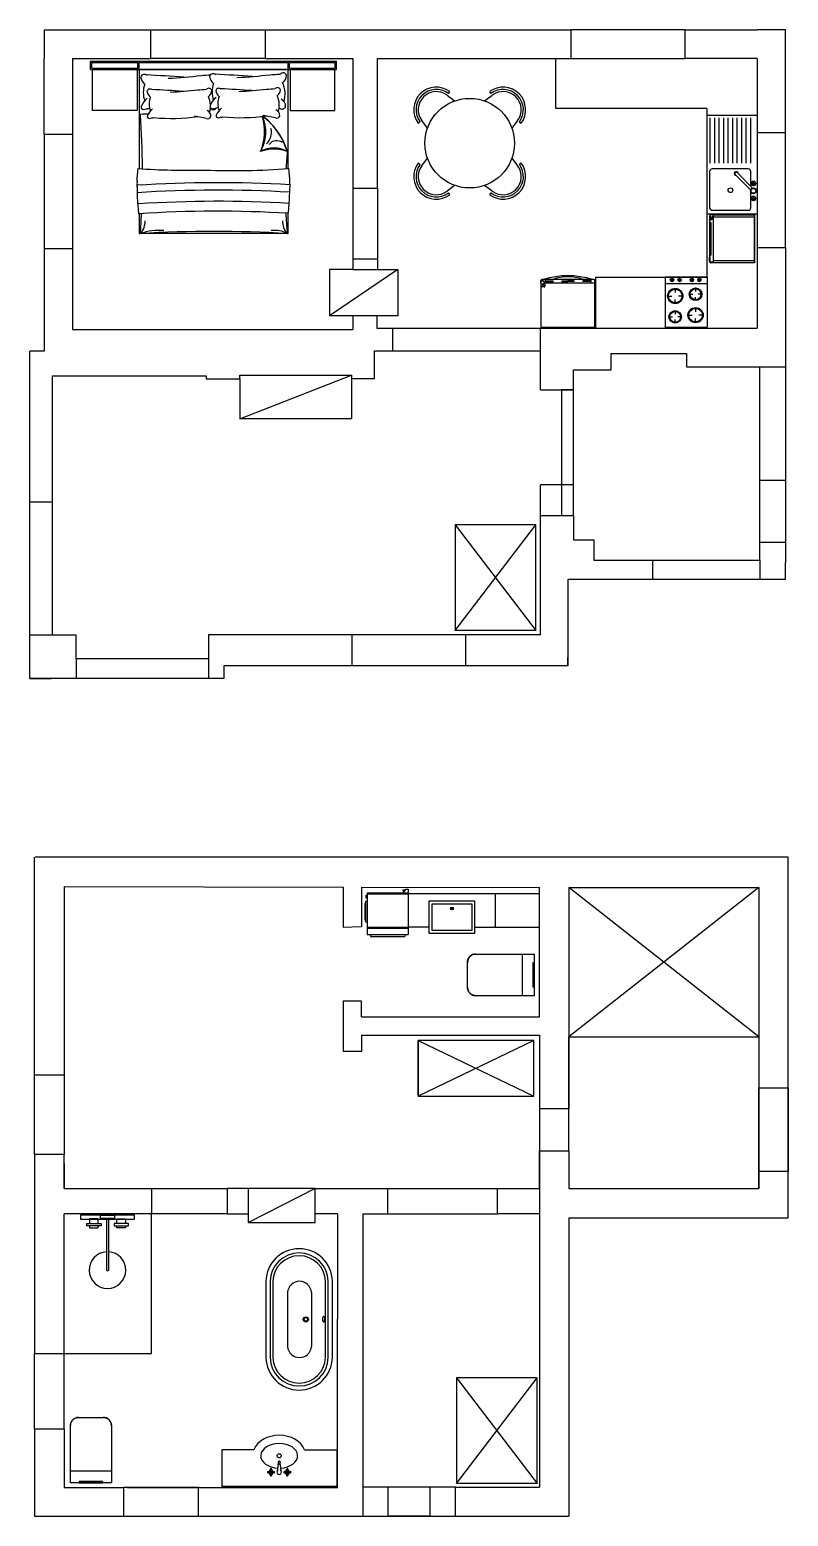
# Model space of a CAD drawing. Header units: metres. Extents: x 34231.5 to 34240.6, y 17676.9 to 17694.6.
import ezdxf

# ---------------------------------------------------------------- set-up
doc = ezdxf.new("R2010")
doc.units = ezdxf.units.M
for name, pattern in [('ACAD_ISO02W100', [15, 12, -3]), ('ACAD_ISO07W100', [3, 0, -3]), ('HIDDEN', [9.525, 6.35, -3.175])]:
    doc.linetypes.add(name, pattern=pattern)
for name, color, linetype in [('floor portals', 74, 'ACAD_ISO02W100'), ('freecads.com', 40, 'Continuous'), ('furniture', 40, 'Continuous'), ('new basement', 200, 'Continuous')]:
    doc.layers.add(name, color=color, linetype=linetype)

# ---------------------------------------------------------------- blocks, each defined once
blk = doc.blocks.new('Fridge 002')
at = {"layer": 'freecads.com'}
for p, q in [((26386, 10836), (25786, 10836)), ((25786, 10836), (25786, 10317)), ((26386, 10317), (26386, 10836)), ((26350, 10344), (25786, 10344)), ((25786, 10344), (25786, 10317)), ((25797, 10306), (26375, 10306)), ((25797, 10306), (26375, 10306)), ((26341, 10361), (26341, 10381)), ((26366, 10314), (26342, 10357)), ((26349, 10389), (26374, 10389)), ((26374, 10310), (26373, 10310)), ((26382, 10381), (26382, 10318)), ((26386, 10344), (26382, 10344)), ((26386, 10346), (26386, 10319)), ((26386, 10317), (26386, 10344))]:
    blk.add_line(p, q, dxfattribs=at)
at = {"layer": 'freecads.com', "linetype": 'HIDDEN'}
for p, q in [((25828, 10344), (25828, 10329)), ((25828, 10329), (26086, 10329)), ((25832, 10306), (25832, 10319)), ((25832, 10319), (26086, 10319)), ((26344, 10329), (26086, 10329)), ((26340, 10319), (26086, 10319)), ((26340, 10306), (26340, 10319)), ((26344, 10344), (26344, 10329))]:
    blk.add_line(p, q, dxfattribs=at)
at = {"layer": 'freecads.com'}
for centre, radius in [((26349, 10381), 6.63), ((26362, 10357), 6.63), ((26374, 10318), 6.98), ((26374, 10381), 6.63)]:
    blk.add_circle(centre, radius, dxfattribs=at)
for centre, radius, start, end in [((25797, 10317), 11, 180, 270), ((25797, 10317), 11, 180, 270), ((26086, 11175), 911, 252.5546, 287.4454), ((26086, 10772), 496, 250.077, 289.923), ((26349, 10381), 7.88, 90, 180), ((26349, 10361), 7.88, 180, 208.7406), ((26373, 10318), 7.88, 208.7406, 270), ((26374, 10381), 7.88, 360, 90), ((26374, 10318), 7.88, 270, 360), ((26375, 10317), 11, 270, 360), ((26375, 10317), 11, 270, 360)]:
    blk.add_arc(centre, radius, start, end, dxfattribs=at)
blk = doc.blocks.new('Hob 008')
at = {"layer": 'freecads.com'}
for p, q in [((-136, 3628), (-136, 4228)), ((-136, 3628), (-136, 4228)), ((364, 4228), (-136, 4228)), ((1, 4165), (1, 4125)), ((180, 4104), (212, 4104)), ((245, 4169), (245, 4137)), ((310, 4104), (277, 4104)), ((364, 3628), (364, 4228)), ((-81, 4084), (-40, 4084)), ((1, 4003), (1, 4043)), ((82, 4084), (41, 4084)), ((245, 4039), (245, 4072)), ((245, 3935), (245, 3894)), ((-64, 3833), (-32, 3833)), ((1, 3898), (1, 3866)), ((1, 3768), (1, 3801)), ((66, 3833), (33, 3833)), ((163, 3854), (204, 3854)), ((245, 3772), (245, 3813)), ((326, 3854), (285, 3854)), ((-136, 3708), (364, 3708)), ((364, 3628), (-136, 3628)), ((364, 3628), (-136, 3628)), ((-124, 3628), (364, 3628)), ((-59, 3654), (-38, 3675)), ((-53, 3648), (-59, 3654)), ((-32, 3669), (-53, 3648)), ((-38, 3675), (-32, 3669)), ((32, 3671), (38, 3677)), ((53, 3650), (32, 3671)), ((38, 3677), (59, 3655)), ((59, 3655), (53, 3650)), ((180, 3671), (185, 3677)), ((201, 3650), (180, 3671)), ((185, 3677), (206, 3655)), ((206, 3655), (201, 3650)), ((271, 3655), (292, 3676)), ((277, 3649), (271, 3655)), ((298, 3670), (277, 3649)), ((292, 3676), (298, 3670))]:
    blk.add_line(p, q, dxfattribs=at)
for centre, radius in [((1, 4084), 91.3), ((1, 4084), 81.3), ((245, 4104), 75), ((245, 4104), 65), ((245, 3854), 91.3), ((245, 3854), 81.3), ((1, 3833), 75), ((1, 3833), 65), ((-45, 3662), 20.6), ((46, 3662), 20.6), ((193, 3662), 20.6), ((284, 3662), 20.6)]:
    blk.add_circle(centre, radius, dxfattribs=at)
blk = doc.blocks.new('Kitchen Sink 018')
at = {"layer": 'freecads.com'}
for p, q in [((106926, 67750), (107916, 67750)), ((106926, 67250), (106926, 67750)), ((107405, 67687), (106953, 67687)), ((107405, 67642), (106953, 67642)), ((107463, 67662), (107463, 67301)), ((107636, 67688), (107488, 67688)), ((107654, 67705), (107502, 67553)), ((107673, 67686), (107522, 67535)), ((107627, 67714), (107588, 67714)), ((107608, 67695), (107608, 67733)), ((107850, 67688), (107695, 67688)), ((107777, 67714), (107738, 67714)), ((107757, 67695), (107757, 67733)), ((107875, 67301), (107875, 67662)), ((107916, 67750), (107916, 67250)), ((107405, 67597), (106953, 67597)), ((107405, 67552), (106953, 67552)), ((107405, 67507), (106953, 67507)), ((107405, 67462), (106953, 67462)), ((107405, 67417), (106953, 67417)), ((107405, 67372), (106953, 67372)), ((107405, 67327), (106953, 67327)), ((107916, 67250), (106926, 67250)), ((107405, 67282), (106953, 67282)), ((107488, 67276), (107850, 67276))]:
    blk.add_line(p, q, dxfattribs=at)
for centre, radius in [((107608, 67714), 23.5), ((107608, 67714), 19.2), ((107682, 67714), 29.3), ((107682, 67714), 23.9), ((107757, 67714), 23.5), ((107757, 67714), 19.2), ((107676, 67484), 23.5)]:
    blk.add_circle(centre, radius, dxfattribs=at)
for centre, radius, start, end in [((107488, 67662), 25.2, 90, 180), ((107850, 67662), 25.2, 360, 90), ((107509, 67541), 19.6, 89.3249, 2.0537), ((107509, 67541), 14.2, 119.7441, 334.7167), ((107488, 67301), 25.2, 180, 270), ((107850, 67301), 25.2, 270, 360)]:
    blk.add_arc(centre, radius, start, end, dxfattribs=at)
blk = doc.blocks.new('Dish Washer 001')
at = {"layer": 'freecads.com'}
for p, q in [((26588, 10920), (27338, 10920)), ((27338, 10920), (26588, 10920)), ((26588, 10280, 2040), (26588, 10920, 2040)), ((26618, 10280, 2040), (26618, 10920, 2040)), ((26618, 10920, 1750), (27308, 10920, 1750)), ((26618, 10280, 1750), (26618, 10920, 1750)), ((27308, 10920, 2040), (27308, 10280, 2040)), ((27308, 10920, 2040), (27338, 10920, 2040)), ((27308, 10920, 1750), (27308, 10280, 1750)), ((27338, 10920, 2040), (27338, 10280, 2040)), ((26588, 10280, 2040), (26588, 10240, 2040)), ((26588, 10240, 2040), (26588, 10240, 1740)), ((26608, 10267, 1730), (26608, 10280, 1730)), ((26658, 10252, 1730), (26608, 10267, 1730)), ((26608, 10234, 1730), (26658, 10244, 1730)), ((26608, 10230, 1730), (26608, 10234, 1730)), ((26608, 10230, 1730), (26608, 10230, 160)), ((26658, 10244, 1730), (26658, 10252, 1730)), ((26705, 10239, 1836), (26705, 10220, 1836)), ((26705, 10239, 1836), (26705, 10220, 1836)), ((26706, 10236, 1859), (26706, 10220, 1859)), ((26706, 10236, 1859), (26706, 10220, 1859)), ((26711, 10237, 1852), (26711, 10236, 1852)), ((26711, 10237, 1852), (26711, 10236, 1852)), ((26731, 10240, 1830), (26731, 10238, 1830)), ((26865, 10231, 1909), (26886, 10231, 1909)), ((27189, 10240, 1830), (27189, 10238, 1830)), ((27210, 10237, 1852), (27210, 10236, 1852)), ((27210, 10237, 1852), (27210, 10236, 1852)), ((27217, 10236, 1859), (27217, 10220, 1859)), ((27217, 10236, 1859), (27217, 10220, 1859)), ((27218, 10239, 1837), (27218, 10220, 1837)), ((27218, 10239, 1837), (27218, 10220, 1837)), ((27328, 10280, 1730), (27328, 10230, 1730)), ((27328, 10230, 160), (27328, 10230, 1730)), ((27338, 10280, 2040), (27338, 10240, 2040)), ((27338, 10240, 1740), (27338, 10240, 2040)), ((26608, 10220, 2040), (27318, 10220, 2040)), ((26608, 10220, 1740), (26608, 10220, 2040)), ((27318, 10220, 1730), (26618, 10220, 1730)), ((26618, 10220, 160), (26618, 10220, 1730)), ((26760, 10223, 1979), (26760, 10221, 1979)), ((26760, 10223, 1979), (26760, 10221, 1979)), ((26779, 10222, 1991), (26779, 10220, 1991)), ((26779, 10222, 1991), (26779, 10220, 1991)), ((26865, 10221, 1912), (26886, 10221, 1912)), ((26865, 10221, 1912), (26886, 10221, 1912)), ((26865, 10220, 1914), (26886, 10220, 1914)), ((27145, 10222, 1990), (27145, 10220, 1990)), ((27145, 10222, 1990), (27145, 10220, 1990)), ((27166, 10223, 1979), (27166, 10221, 1979)), ((27166, 10223, 1979), (27166, 10221, 1979)), ((27254, 10220, 1761), (27254, 10219, 1761)), ((27254, 10220, 1746), (27254, 10219, 1746)), ((27304, 10220, 1746), (27304, 10219, 1746)), ((27304, 10220, 1761), (27304, 10219, 1761)), ((27318, 10220, 2040), (27318, 10220, 1740)), ((27318, 10220, 1730), (27318, 10220, 160))]:
    blk.add_line(p, q, dxfattribs=at)
at = {"layer": 'freecads.com', "extrusion": (0, 0, -1)}
for p, q in [((26588, 10920, 150), (27338, 10920, 150)), ((26588, 10280, 150), (26588, 10920, 150)), ((27338, 10920, 150), (27338, 10280, 150)), ((26588, 10280, 1740), (26588, 10240, 1740)), ((26608, 10280, 160), (26608, 10267, 160)), ((26608, 10267, 160), (26658, 10252, 160)), ((26658, 10244, 160), (26608, 10234, 160)), ((26608, 10234, 160), (26608, 10230, 160)), ((26658, 10252, 160), (26658, 10244, 160)), ((27328, 10230, 160), (27328, 10280, 160)), ((27338, 10280, 1740), (27338, 10240, 1740)), ((27318, 10220, 1740), (26608, 10220, 1740)), ((26618, 10220, 160), (27318, 10220, 160)), ((27254, 10220, 1746), (27254, 10219, 1746)), ((27304, 10220, 1746), (27254, 10220, 1746)), ((27304, 10219, 1746), (27254, 10219, 1746)), ((27304, 10220, 1746), (27304, 10219, 1746))]:
    blk.add_line(p, q, dxfattribs=at)
at = {"layer": 'freecads.com', "extrusion": (-1, 1.30967e-08, 0)}
for p, q in [((26588, 10280, 2040), (26588, 10920, 2040)), ((26588, 10280, 150), (26588, 10920, 150)), ((27308, 10920, 2040), (27308, 10280, 2040)), ((27308, 10920, 1750), (27308, 10920, 2040)), ((27308, 10920, 1750), (27308, 10280, 1750)), ((26588, 10280, 2040), (26588, 10240, 2040)), ((26588, 10280, 1740), (26588, 10240, 1740)), ((26588, 10240, 2040), (26588, 10240, 1740)), ((26608, 10267, 1730), (26608, 10280, 1730)), ((26608, 10280, 160), (26608, 10267, 160)), ((26608, 10267, 160), (26608, 10267, 1730)), ((26608, 10230, 1730), (26608, 10234, 1730)), ((26608, 10234, 160), (26608, 10234, 1730)), ((26608, 10234, 160), (26608, 10230, 160)), ((26608, 10230, 1730), (26608, 10230, 160)), ((26658, 10244, 1730), (26658, 10252, 1730)), ((26658, 10252, 160), (26658, 10252, 1730)), ((26658, 10252, 160), (26658, 10244, 160)), ((26658, 10244, 160), (26658, 10244, 1730)), ((26865, 10231, 1909), (26865, 10228, 1938)), ((26916, 10231, 1907), (26916, 10227, 1940)), ((26916, 10231, 1907), (26916, 10228, 1906)), ((26865, 10228, 1938), (26865, 10226, 1938)), ((26865, 10226, 1938), (26865, 10220, 1914)), ((26916, 10228, 1906), (26916, 10224, 1940)), ((26916, 10227, 1940), (26916, 10224, 1940)), ((27005, 10226, 1935), (27005, 10229, 1911)), ((27005, 10229, 1911), (27005, 10228, 1911)), ((27005, 10225, 1935), (27005, 10228, 1911)), ((27005, 10226, 1935), (27005, 10225, 1935))]:
    blk.add_line(p, q, dxfattribs=at)
at = {"layer": 'freecads.com', "extrusion": (1.30967e-08, 1, 0)}
for p, q in [((26618, 10920, 1750), (27308, 10920, 1750)), ((27308, 10920, 1750), (27308, 10920, 2040)), ((27308, 10920, 2040), (27338, 10920, 2040)), ((27338, 10920, 150), (27338, 10920, 2040)), ((27338, 10280, 1740), (26588, 10280, 1740)), ((27254, 10220, 1761), (27304, 10220, 1761)), ((27304, 10220, 1746), (27254, 10220, 1746))]:
    blk.add_line(p, q, dxfattribs=at)
at = {"layer": 'freecads.com', "extrusion": (1, -1.30967e-08, 0)}
for p, q in [((26618, 10280, 2040), (26618, 10920, 2040)), ((26618, 10280, 1750), (26618, 10920, 1750)), ((27338, 10920, 2040), (27338, 10280, 2040)), ((27338, 10920, 150), (27338, 10280, 150)), ((27338, 10920, 150), (27338, 10920, 2040)), ((26886, 10228, 1938), (26886, 10231, 1909)), ((27010, 10231, 1907), (27010, 10228, 1906)), ((27010, 10227, 1940), (27010, 10231, 1907)), ((27328, 10230, 160), (27328, 10280, 160)), ((27328, 10280, 1730), (27328, 10230, 1730)), ((27328, 10230, 160), (27328, 10230, 1730)), ((27338, 10280, 1740), (27338, 10240, 1740)), ((27338, 10280, 2040), (27338, 10240, 2040)), ((27338, 10240, 1740), (27338, 10240, 2040)), ((26886, 10226, 1938), (26886, 10228, 1938)), ((26886, 10220, 1914), (26886, 10226, 1938)), ((26921, 10229, 1911), (26921, 10228, 1911)), ((26921, 10229, 1911), (26921, 10226, 1935)), ((26921, 10228, 1911), (26921, 10225, 1935)), ((26921, 10226, 1935), (26921, 10225, 1935)), ((27010, 10224, 1940), (27010, 10228, 1906)), ((27010, 10227, 1940), (27010, 10224, 1940))]:
    blk.add_line(p, q, dxfattribs=at)
at = {"layer": 'freecads.com', "extrusion": (-0.2891, -0.957299, 0)}
for p, q in [((26658, 10252, 1730), (26608, 10267, 1730)), ((26608, 10267, 160), (26608, 10267, 1730)), ((26608, 10267, 160), (26658, 10252, 160)), ((26658, 10252, 160), (26658, 10252, 1730))]:
    blk.add_line(p, q, dxfattribs=at)
at = {"layer": 'freecads.com', "extrusion": (-0.197078, 0.980388, 0)}
for p, q in [((26608, 10234, 1730), (26658, 10244, 1730)), ((26658, 10244, 160), (26608, 10234, 160)), ((26608, 10234, 160), (26608, 10234, 1730)), ((26658, 10244, 160), (26658, 10244, 1730))]:
    blk.add_line(p, q, dxfattribs=at)
at = {"layer": 'freecads.com', "extrusion": (-6.29204e-09, -0.480431, 0.877033)}
for p, q in [((26706, 10239, 1829), (27217, 10239, 1829)), ((27202, 10220, 1819), (26722, 10220, 1819))]:
    blk.add_line(p, q, dxfattribs=at)
at = {"layer": 'freecads.com', "extrusion": (-1.30164e-08, -0.993872, -0.110538)}
for p, q in [((26706, 10239, 1829), (27217, 10239, 1829)), ((26772, 10220, 2000), (27154, 10220, 2000))]:
    blk.add_line(p, q, dxfattribs=at)
at = {"layer": 'freecads.com', "extrusion": (1.30138e-08, 0.993672, 0.112325)}
for p, q in [((27189, 10240, 1830), (26731, 10240, 1830)), ((26865, 10231, 1909), (26886, 10231, 1909)), ((26865, 10231, 1909), (26865, 10228, 1938)), ((26886, 10228, 1938), (26886, 10231, 1909)), ((27010, 10231, 1907), (26916, 10231, 1907)), ((26916, 10231, 1907), (26916, 10227, 1940)), ((27010, 10227, 1940), (27010, 10231, 1907)), ((26865, 10228, 1938), (26886, 10228, 1938)), ((26916, 10227, 1940), (27010, 10227, 1940))]:
    blk.add_line(p, q, dxfattribs=at)
at = {"layer": 'freecads.com', "extrusion": (1.47108e-09, 0.112325, -0.993672)}
for p, q in [((26731, 10240, 1830), (26731, 10238, 1830)), ((27189, 10240, 1830), (26731, 10240, 1830)), ((27189, 10238, 1830), (26731, 10238, 1830)), ((26916, 10231, 1907), (26916, 10228, 1906)), ((27010, 10231, 1907), (26916, 10231, 1907)), ((27010, 10231, 1907), (27010, 10228, 1906)), ((27189, 10240, 1830), (27189, 10238, 1830)), ((27010, 10228, 1906), (26916, 10228, 1906)), ((26921, 10226, 1935), (26921, 10225, 1935)), ((26921, 10226, 1935), (27005, 10226, 1935)), ((26921, 10225, 1935), (27005, 10225, 1935)), ((27005, 10226, 1935), (27005, 10225, 1935))]:
    blk.add_line(p, q, dxfattribs=at)
at = {"layer": 'freecads.com', "extrusion": (-1.30138e-08, -0.993672, -0.112325)}
for p, q in [((27189, 10238, 1830), (26731, 10238, 1830)), ((26916, 10228, 1906), (26916, 10224, 1940)), ((27010, 10228, 1906), (26916, 10228, 1906)), ((26916, 10224, 1940), (27010, 10224, 1940)), ((26921, 10229, 1911), (26921, 10226, 1935)), ((27005, 10229, 1911), (26921, 10229, 1911)), ((27005, 10228, 1911), (26921, 10228, 1911)), ((26921, 10228, 1911), (26921, 10225, 1935)), ((26921, 10226, 1935), (27005, 10226, 1935)), ((26921, 10225, 1935), (27005, 10225, 1935)), ((27005, 10226, 1935), (27005, 10229, 1911)), ((27005, 10225, 1935), (27005, 10228, 1911)), ((27010, 10224, 1940), (27010, 10228, 1906))]:
    blk.add_line(p, q, dxfattribs=at)
at = {"layer": 'freecads.com', "extrusion": (-1.30967e-08, -1, 0)}
for p, q in [((26608, 10220, 2040), (27318, 10220, 2040)), ((26608, 10220, 1740), (26608, 10220, 2040)), ((27318, 10220, 1740), (26608, 10220, 1740)), ((26618, 10220, 160), (26618, 10220, 1730)), ((26618, 10220, 160), (27318, 10220, 160)), ((27318, 10220, 1730), (26618, 10220, 1730)), ((27202, 10220, 1819), (26722, 10220, 1819)), ((26772, 10220, 2000), (27154, 10220, 2000)), ((27254, 10219, 1761), (27304, 10219, 1761)), ((27304, 10219, 1746), (27254, 10219, 1746)), ((27318, 10220, 2040), (27318, 10220, 1740)), ((27318, 10220, 1730), (27318, 10220, 160))]:
    blk.add_line(p, q, dxfattribs=at)
at = {"layer": 'freecads.com', "extrusion": (-1.47108e-09, -0.112325, 0.993672)}
for p, q in [((26865, 10228, 1938), (26886, 10228, 1938)), ((26865, 10228, 1938), (26865, 10226, 1938)), ((26865, 10226, 1938), (26886, 10226, 1938)), ((26886, 10226, 1938), (26886, 10228, 1938)), ((26916, 10227, 1940), (27010, 10227, 1940)), ((26916, 10227, 1940), (26916, 10224, 1940)), ((26916, 10224, 1940), (27010, 10224, 1940)), ((27005, 10229, 1911), (26921, 10229, 1911)), ((26921, 10229, 1911), (26921, 10228, 1911)), ((27005, 10228, 1911), (26921, 10228, 1911)), ((27005, 10229, 1911), (27005, 10228, 1911)), ((27010, 10227, 1940), (27010, 10224, 1940))]:
    blk.add_line(p, q, dxfattribs=at)
at = {"layer": 'freecads.com', "extrusion": (-1.27974e-08, -0.977153, 0.212538)}
for p, q in [((26865, 10226, 1938), (26886, 10226, 1938)), ((26865, 10226, 1938), (26865, 10220, 1914)), ((26865, 10220, 1914), (26886, 10220, 1914)), ((26886, 10220, 1914), (26886, 10226, 1938))]:
    blk.add_line(p, q, dxfattribs=at)
at = {"layer": 'freecads.com', "extrusion": (-2.07708e-07, 2.72029e-15, 1)}
for p, q in [((27254, 10220, 1761), (27304, 10220, 1761)), ((27254, 10220, 1761), (27254, 10219, 1761)), ((27254, 10219, 1761), (27304, 10219, 1761)), ((27304, 10220, 1761), (27304, 10219, 1761))]:
    blk.add_line(p, q, dxfattribs=at)
at = {"layer": 'freecads.com'}
for centre, radius, start, end in [((26608, 10240, 2040), 20, 180, 270), ((26608, 10240, 1740), 20, 180, 270), ((26618, 10230, 1730), 10, 180, 270), ((26618, 10230, 160), 10, 180, 270), ((27318, 10240, 2040), 20, 270, 360), ((27318, 10240, 1740), 20, 270, 360), ((27318, 10230, 1730), 10, 270, 360), ((27318, 10230, 160), 10, 270, 360)]:
    blk.add_arc(centre, radius, start, end, dxfattribs=at)
at = {"layer": 'freecads.com', "extrusion": (0, 0, -1)}
for centre, radius, start, end in [((-26608, 10240, -2040), 20, 270, 0), ((-26608, 10240, -1740), 20, 270, 0), ((-26618, 10230, -1730), 10, 270, 0), ((-26618, 10230, -160), 10, 270, 0), ((-27318, 10240, -1740), 20, 180, 270), ((-27318, 10240, -2040), 20, 180, 270), ((-27318, 10230, -160), 10, 180, 270), ((-27318, 10230, -1730), 10, 180, 270)]:
    blk.add_arc(centre, radius, start, end, dxfattribs=at)
at = {"layer": 'freecads.com', "extrusion": (1.30138e-08, 0.993672, 0.112325)}
for centre, radius, start, end in [((-26731, 689, 10381), 20.7, 270, 3.4811), ((-26731, 689, 10381), 20.7, 270, 3.4811), ((-26731, 689, 10379), 20.7, 270, 3.4811), ((-26908, 688, 10381), 197, 0.8402, 41.6503), ((-26908, 688, 10381), 197, 0.8402, 41.6503), ((-26908, 688, 10379), 197, 0.8402, 41.6503), ((-27011, 693, 10381), 199, 141.1976, 180.8047), ((-27011, 693, 10381), 199, 141.1976, 180.8047), ((-27011, 693, 10379), 199, 141.1976, 180.8047), ((-27189, 690, 10381), 21.4, 178.63, 269.6885), ((-27189, 690, 10381), 21.4, 178.63, 269.6885), ((-27189, 690, 10379), 21.4, 178.63, 269.6885), ((-26782, 804, 10381), 26.3, 33.3442, 81.9429), ((-26782, 804, 10381), 26.3, 33.3442, 81.9429), ((-26782, 804, 10379), 26.3, 33.3442, 81.9429), ((-26956, -2558, 10381), 3393, 87.0033, 93.1971), ((-26956, -2558, 10381), 3393, 87.0033, 93.1971), ((-26956, -2558, 10379), 3393, 87.0033, 93.1971), ((-27147, 808, 10381), 21.3, 84.2314, 152.779), ((-27147, 808, 10381), 21.3, 84.2314, 152.779), ((-27147, 808, 10379), 21.3, 84.2314, 152.779)]:
    blk.add_arc(centre, radius, start, end, dxfattribs=at)
at = {"layer": 'freecads.com', "extrusion": (-1.30138e-08, -0.993672, -0.112325)}
for centre, radius, start, end in [((26731, 689, -10379), 20.7, 176.5189, 270), ((26908, 688, -10379), 197, 138.3497, 179.1598), ((27011, 693, -10379), 199, 359.1953, 38.8024), ((27189, 690, -10379), 21.4, 270.3115, 1.37), ((26782, 804, -10379), 26.3, 98.0571, 146.6558), ((26956, -2558, -10379), 3393, 86.8029, 92.9967), ((27147, 808, -10379), 21.3, 27.221, 95.7686)]:
    blk.add_arc(centre, radius, start, end, dxfattribs=at)
at = {"layer": 'freecads.com', "extrusion": (-1, 1.30967e-08, 0)}
for centre, radius, start, end in [((-10230, 1921, -26865), 12.5, 265.4261, 315.3672), ((-10230, 1921, -26886), 12.5, 265.4261, 315.3672), ((-10222, 1914, -26865), 2, 315.3672, 12.2711), ((-10222, 1914, -26886), 2, 315.3672, 12.2711)]:
    blk.add_arc(centre, radius, start, end, dxfattribs=at)
at = {"layer": 'freecads.com', "extrusion": (1, -1.30967e-08, 0)}
for centre, radius, start, end in [((10230, 1921, 26865), 12.5, 224.6328, 274.5739), ((10230, 1921, 26886), 12.5, 224.6328, 274.5739), ((10222, 1914, 26865), 2, 167.7289, 224.6328), ((10222, 1914, 26886), 2, 167.7289, 224.6328)]:
    blk.add_arc(centre, radius, start, end, dxfattribs=at)
at = {"layer": 'freecads.com', "extrusion": (-1.30967e-08, -1, 0)}
for centre, radius, start, end in [((26722, 1836, -10220), 16.8, 177.1076, 270), ((28231, 1759, -10220), 1528, 176.2678, 177.1076), ((26922, 1845, -10220), 216, 134.1229, 176.2678), ((26999, 1846, -10220), 218, 3.2406, 44.8329), ((27201, 1836, -10220), 16.8, 270.8867, 3.3358), ((26912, 1830, -10220), 307, 1.3108, 5.4551), ((27254, 1753, -10219), 7.5, 90, 270), ((27304, 1753, -10219), 7.5, 270, 90)]:
    blk.add_arc(centre, radius, start, end, dxfattribs=at)
at = {"layer": 'freecads.com', "extrusion": (1.30967e-08, 1, 0)}
for centre, radius, start, end in [((-26722, 1836, 10220), 16.8, 270, 2.8924), ((-28231, 1759, 10220), 1528, 2.8924, 3.7322), ((-26922, 1845, 10220), 216, 3.7322, 45.8771), ((-26999, 1846, 10220), 218, 135.1671, 176.7594), ((-27201, 1836, 10220), 16.8, 176.6642, 269.1133), ((-26912, 1830, 10220), 307, 174.5449, 178.6892), ((-27254, 1753, 10220), 7.5, 270, 90), ((-27254, 1753, 10220), 7.5, 270, 90), ((-27254, 1753, 10219), 7.5, 270, 90), ((-27304, 1753, 10220), 7.5, 90, 270), ((-27304, 1753, 10220), 7.5, 90, 270), ((-27304, 1753, 10219), 7.5, 90, 270)]:
    blk.add_arc(centre, radius, start, end, dxfattribs=at)
at = {"layer": 'freecads.com', "extrusion": (-1.30164e-08, -0.993872, -0.110538)}
for centre, major_axis, start_param, end_param in [((26722, 10239, 1836), (0, 1.9, -16.8), -1.621278, -1.179096), ((28231, 10247, 1759), (0, -170, 1528), 1.505656, 1.520315), ((28231, 10247, 1759), (0, -170, 1528), 1.505656, 1.520315), ((26722, 10239, 1836), (0, 1.9, -16.8), -1.621278, -1.179096), ((26922, 10238, 1845), (0, -24, 216), 0.770091, 1.505656), ((26922, 10238, 1845), (0, -24, 216), 0.770091, 1.505656), ((26999, 10238, 1846), (0, -24, 218), -1.514237, -0.788315), ((26999, 10238, 1846), (0, -24, 218), -1.514237, -0.788315), ((27201, 10239, 1836), (0, 1.9, -16.8), 1.179593, 1.629016), ((26912, 10239, 1830), (0, -34, 307), -1.547919, -1.475588), ((27201, 10239, 1836), (0, 1.9, -16.8), 1.179593, 1.629016), ((26912, 10239, 1830), (0, -34, 307), -1.547919, -1.475588)]:
    blk.add_ellipse(centre, major_axis=major_axis, ratio=0.993872, start_param=start_param, end_param=end_param, dxfattribs=at)
at = {"layer": 'freecads.com', "extrusion": (-6.29204e-09, -0.480431, 0.877033)}
for centre, start_param, end_param in [((26722, 10251, 1836), -1.179096, 0), ((26722, 10251, 1836), -1.179096, 0), ((27201, 10251, 1836), 0.015476, 1.179593), ((27201, 10251, 1836), 0.015476, 1.179593)]:
    blk.add_ellipse(centre, major_axis=(0, -30.7, -16.8), ratio=0.480431, start_param=start_param, end_param=end_param, dxfattribs=at)
blk = doc.blocks.new('Bed 006')
at = {"layer": 'freecads.com'}
for p, q in [((0, 0), (3300, 0)), ((0, -111), (0, 0)), ((3300, -111), (3300, 0)), ((0, 0), (3300, 0)), ((0, -111), (0, 0)), ((0, -111), (3300, -111)), ((0, -111), (3300, -111)), ((18, -18), (632, -18)), ((18, -93), (18, -18)), ((18, -18), (632, -18)), ((18, -93), (18, -18)), ((18, -93), (632, -93)), ((18, -93), (632, -93)), ((25, -111), (625, -111)), ((25, -661), (25, -111)), ((25, -111), (625, -111)), ((25, -661), (25, -111)), ((625, -111), (625, -661)), ((625, -111), (625, -661)), ((632, -93), (632, -18)), ((632, -93), (632, -18)), ((650, -18), (2650, -18)), ((650, -111), (650, -18)), ((650, -18), (2650, -18)), ((650, -111), (650, -18)), ((2650, -111), (650, -111)), ((650, -111), (650, -711)), ((2650, -111), (650, -111)), ((650, -111), (650, -711)), ((2650, -111), (2650, -18)), ((2650, -111), (2650, -18)), ((2650, -1212), (2650, -111)), ((2650, -1212), (2650, -111)), ((2650, -1438), (2650, -111)), ((2650, -1438), (2650, -111)), ((2668, -18), (3282, -18)), ((2668, -93), (2668, -18)), ((2668, -18), (3282, -18)), ((2668, -93), (2668, -18)), ((2668, -93), (3282, -93)), ((2668, -93), (3282, -93)), ((3275, -111), (2675, -111)), ((2675, -111), (2675, -661)), ((3275, -111), (2675, -111)), ((2675, -111), (2675, -661)), ((2975, -111), (2970, -111)), ((2975, -111), (2970, -111)), ((3275, -661), (3275, -111)), ((3275, -661), (3275, -111)), ((3282, -93), (3282, -18)), ((3282, -93), (3282, -18)), ((3300, -111), (3300, 0)), ((625, -661), (25, -661)), ((625, -661), (25, -661)), ((650, -711), (668, -712)), ((650, -711), (650, -1440)), ((650, -711), (668, -712)), ((650, -711), (650, -1440)), ((1557, -766), (1394, -737)), ((1557, -766), (1394, -737)), ((1626, -645), (1605, -642)), ((1626, -645), (1605, -642)), ((2479, -757), (2316, -727)), ((2479, -757), (2316, -727)), ((2548, -636), (2528, -632)), ((2548, -636), (2528, -632)), ((2675, -661), (3275, -661)), ((2675, -661), (3275, -661)), ((2638, -1212), (2650, -1212)), ((2638, -1212), (2650, -1212)), ((650, -2044), (650, -2311)), ((650, -2044), (650, -2311)), ((2650, -2311), (2650, -2038)), ((2650, -2311), (2650, -2038)), ((2650, -2311), (650, -2311)), ((2650, -2311), (650, -2311)), ((650, -2311), (660, -2311)), ((650, -2311), (660, -2311)), ((2640, -2311), (2650, -2311)), ((2640, -2311), (2650, -2311))]:
    blk.add_line(p, q, dxfattribs=at)
for centre, radius, start, end in [((722, -230), 53.4, 46.3181, 157.857), ((722, -230), 53.4, 46.3181, 157.857), ((-319, -22524), 22365, 85.9785, 87.266), ((-319, -22524), 22365, 85.9785, 87.266), ((803, 5158), 5391, 272.5401, 277.2683), ((803, 5158), 5391, 272.5401, 277.2683), ((1202, 5230), 5427, 272.987, 274.2807), ((1202, 5230), 5427, 272.987, 274.2807), ((1644, -221), 53.4, 46.3181, 157.857), ((1644, -221), 53.4, 46.3181, 157.857), ((603, -22515), 22365, 85.9785, 87.266), ((603, -22515), 22365, 85.9785, 87.266), ((1725, 5167), 5391, 272.5401, 277.2683), ((1725, 5167), 5391, 272.5401, 277.2683), ((2124, 5239), 5427, 272.987, 274.4282), ((2124, 5239), 5427, 272.987, 274.4282), ((2580, -210), 53.4, 22.143, 133.6819), ((2580, -210), 53.4, 22.143, 133.6819), ((2482, -172), 149, 309.6728, 353.1417), ((2482, -172), 149, 309.6728, 353.1417), ((820, -192), 149, 186.8583, 230.3272), ((820, -192), 149, 186.8583, 230.3272), ((1050, -419), 343, 160.8966, 199.1034), ((1050, -419), 343, 160.8966, 199.1034), ((798, -417), 44.9, 46.3181, 157.857), ((798, -417), 44.9, 46.3181, 157.857), ((-76, -19145), 18787, 85.9785, 87.266), ((-76, -19145), 18787, 85.9785, 87.266), ((866, 4109), 4528, 272.5401, 277.2683), ((866, 4109), 4528, 272.5401, 277.2683), ((1201, 4169), 4559, 272.987, 274.4282), ((1201, 4169), 4559, 272.987, 274.4282), ((1584, -408), 44.9, 22.143, 133.6819), ((1584, -408), 44.9, 22.143, 133.6819), ((1502, -377), 125, 309.6728, 353.1417), ((1502, -377), 125, 309.6728, 353.1417), ((1742, -183), 149, 186.8583, 230.3272), ((1742, -183), 149, 186.8583, 230.3272), ((1972, -410), 343, 160.8966, 199.1034), ((1972, -410), 343, 160.8966, 199.1034), ((1720, -408), 44.9, 46.3181, 157.857), ((1720, -408), 44.9, 46.3181, 157.857), ((1803, -376), 125, 186.8583, 230.3272), ((1803, -376), 125, 186.8583, 230.3272), ((846, -19135), 18787, 85.9785, 87.266), ((846, -19135), 18787, 85.9785, 87.266), ((1788, 4118), 4528, 272.5401, 277.2683), ((1788, 4118), 4528, 272.5401, 277.2683), ((2124, 4178), 4559, 272.987, 274.4282), ((2124, 4178), 4559, 272.987, 274.4282), ((2507, -399), 44.9, 22.143, 133.6819), ((2507, -399), 44.9, 22.143, 133.6819), ((2424, -367), 125, 309.6728, 353.1417), ((2424, -367), 125, 309.6728, 353.1417), ((2266, -433), 343, 340.8966, 25.2246), ((2266, -433), 343, 340.8966, 25.2246), ((947, -715), 288, 130.1227, 157.6731), ((947, -715), 288, 130.1227, 157.6731), ((881, -386), 125, 186.8583, 230.3272), ((881, -386), 125, 186.8583, 230.3272), ((1073, -576), 288, 160.8966, 199.1034), ((1073, -576), 288, 160.8966, 199.1034), ((1321, -596), 288, 2.5839, 25.2246), ((1321, -596), 288, 2.5839, 25.2246), ((1630, -607), 29.5, 157.6731, 281.1327), ((1630, -607), 29.5, 157.6731, 281.1327), ((1870, -706), 288, 130.1227, 157.6731), ((1870, -706), 288, 130.1227, 157.6731), ((1995, -567), 288, 160.8966, 199.1034), ((1995, -567), 288, 160.8966, 199.1034), ((2243, -586), 288, 340.8966, 25.2246), ((2243, -586), 288, 340.8966, 25.2246), ((2514, -603), 102, 358.6488, 66.9193), ((2514, -603), 102, 358.6488, 66.9193), ((1557, -21445), 20752, 92.1574, 92.4543), ((1557, -21445), 20752, 92.1574, 92.4543), ((-10928, -1511), 11624, 0.3685, 3.9416), ((-10928, -1511), 11624, 0.3685, 3.9416), ((708, -617), 29.5, 157.6731, 281.1327), ((708, -617), 29.5, 157.6731, 281.1327), ((-669, 6381), 7162, 281.1327, 281.6952), ((-669, 6381), 7162, 281.1327, 281.6952), ((786, -742), 24.8, 157.6731, 281.1327), ((786, -742), 24.8, 157.6731, 281.1327), ((987, -825), 242, 130.1227, 157.6731), ((987, -825), 242, 130.1227, 157.6731), ((1069, 2208), 2854, 264.2371, 264.3888), ((1069, 2208), 2854, 264.2371, 264.3888), ((-370, 5136), 6016, 281.1327, 281.6952), ((-370, 5136), 6016, 281.1327, 281.6952), ((1090, 1630), 2397, 264.2371, 278.3698), ((1090, 1630), 2397, 264.2371, 278.3698), ((1575, -729), 41.2, 244.3191, 344.4247), ((1575, -729), 41.2, 244.3191, 344.4247), ((1529, -738), 85.9, 358.6488, 66.9193), ((1529, -738), 85.9, 358.6488, 66.9193), ((1321, -596), 288, 340.8966, 353.9779), ((1321, -596), 288, 340.8966, 353.9779), ((1647, -601), 49.1, 244.3191, 330.074), ((1647, -601), 49.1, 244.3191, 330.074), ((253, 6391), 7162, 281.1327, 281.6952), ((253, 6391), 7162, 281.1327, 281.6952), ((1709, -733), 24.8, 157.6731, 281.1327), ((1709, -733), 24.8, 157.6731, 281.1327), ((1910, -815), 242, 130.1227, 157.6731), ((1910, -815), 242, 130.1227, 157.6731), ((1991, 2217), 2854, 264.2371, 264.3888), ((1991, 2217), 2854, 264.2371, 264.3888), ((552, 5145), 6016, 281.1327, 281.6952), ((552, 5145), 6016, 281.1327, 281.6952), ((2012, 1640), 2397, 264.2371, 278.3698), ((2012, 1640), 2397, 264.2371, 278.3698), ((1642, -941), 692, 337.0004, 16.974), ((1843, -952), 508, 329.2272, 24.7471), ((1642, -941), 692, 337.0004, 16.974), ((1843, -952), 508, 329.2272, 24.7471), ((1646, -940), 689, 336.7486, 14.3279), ((1646, -940), 689, 336.7486, 14.3279), ((2265, -560), 184, 277.3302, 282.1507), ((2265, -560), 184, 277.3302, 282.1507), ((1822, -1434), 846, 15.2524, 55.2514), ((1849, -1403), 805, 25.9619, 55.5913), ((1822, -1434), 846, 15.2524, 55.2514), ((1849, -1403), 805, 25.9619, 55.5913), ((1923, -902), 414, 356.5136, 23.1343), ((2303, -761), 22.3, 38.897, 88.7883), ((1923, -902), 414, 356.5136, 23.1343), ((2303, -761), 22.3, 38.897, 88.7883), ((2012, -1198), 547, 41.8583, 55.5593), ((2012, -1198), 547, 41.8583, 55.5593), ((2497, -720), 41.2, 244.3191, 344.4247), ((2497, -720), 41.2, 244.3191, 344.4247), ((2451, -729), 85.9, 358.6488, 66.9193), ((2451, -729), 85.9, 358.6488, 66.9193), ((2569, -592), 49.1, 244.3191, 344.4247), ((2569, -592), 49.1, 244.3191, 344.4247), ((1774, -962), 564, 345.1099, 3.5248), ((1774, -962), 564, 345.1099, 3.5248), ((2216, -954), 210, 313.6204, 14.1769), ((2216, -954), 210, 313.6204, 14.1769), ((1725, -1488), 954, 37.1179, 43.3301), ((1725, -1488), 954, 37.1179, 43.3301), ((1725, -1488), 954, 29.5417, 37.1179), ((1725, -1488), 954, 29.5417, 37.1179), ((1774, -962), 564, 333.6783, 345.1099), ((1774, -962), 564, 333.6783, 345.1099), ((2459, -1529), 365, 60.551, 119.449), ((2459, -1529), 365, 60.551, 119.449), ((2459, -1529), 365, 86.1006, 119.449), ((2459, -1529), 365, 86.1006, 119.449), ((2459, -1658), 481, 68.0862, 111.9138), ((2459, -1658), 481, 68.0862, 111.9138), ((2498, -1200), 134, 55.1896, 140.7814), ((2498, -1200), 134, 55.1896, 140.7814), ((2459, -1529), 365, 65.9138, 86.1006), ((2459, -1529), 365, 65.9138, 86.1006), ((1725, -1488), 954, 16.8395, 29.5417), ((1725, -1488), 954, 16.8395, 29.5417), ((1725, -1488), 954, 16.8394, 27.2842), ((1725, -1488), 954, 16.8394, 27.2842), ((2458, -1529), 365, 60.5524, 65.9138), ((2458, -1529), 365, 60.5524, 65.9138), ((8463, -1761), 5851, 174.6161, 176.8734), ((8463, -1761), 5851, 174.6161, 176.8734), ((1694, -1599), 1072, 171.4438, 180.7711), ((1694, -1599), 1072, 171.4438, 180.7711), ((1328, 8864), 10326, 266.1498, 271.1646), ((1328, 8864), 10326, 266.1498, 271.1646), ((1911, 8187), 9654, 267.7829, 274.4465), ((1911, 8187), 9654, 267.7829, 274.4465), ((1051, -1658), 1624, 354.7616, 7.763), ((1051, -1658), 1624, 354.7616, 7.763), ((4218, -1649), 3595, 179.3225, 186.3156), ((4218, -1649), 3595, 179.3225, 186.3156), ((1701, -18109), 16481, 86.6117, 93.7503), ((1701, -18109), 16481, 86.6117, 93.7503), ((4218, -1649), 3595, 180.2162, 181.8116), ((4218, -1649), 3595, 180.2162, 181.8116), ((1701, -18109), 16381, 86.6015, 93.767), ((1701, -18109), 16381, 86.6015, 93.767), ((1051, -1658), 1624, 356.5209, 0.0515), ((1051, -1658), 1624, 356.5209, 0.0515), ((1701, -18159), 16281, 86.6051, 93.7196), ((1701, -18159), 16281, 86.6051, 93.7196), ((1077, -1806), 1591, 351.3964, 0), ((1077, -1806), 1591, 351.3964, 0), ((1701, -18292), 16281, 86.6571, 93.7196), ((1701, -18292), 16281, 86.6571, 93.7196), ((-10928, -1511), 11624, 356.0584, 357.3783), ((-10928, -1511), 11624, 356.0584, 357.3783), ((498, -2149), 234, 316.6816, 2.5314), ((498, -2149), 234, 316.6816, 2.5314), ((2808, -2149), 234, 177.4686, 223.3184), ((2808, -2149), 234, 177.4686, 223.3184), ((8463, -1761), 5851, 182.7016, 185.3839), ((8463, -1761), 5851, 182.7016, 185.3839), ((931, -3088), 821, 86.3552, 108.6645), ((931, -3088), 821, 86.3552, 108.6645), ((1653, -19835), 17553, 86.7836, 93.2164), ((1653, -19835), 17553, 86.7836, 93.2164), ((2459, -2661), 394, 62.9419, 95.1969), ((2459, -2661), 394, 62.9419, 95.1969)]:
    blk.add_arc(centre, radius, start, end, dxfattribs=at)
blk = doc.blocks.new('Dining Table & Chairs 021')
at = {"layer": 'freecads.com'}
for p, q in [((49234, 30094), (49318, 30032)), ((49249, 30114), (49264, 30133)), ((49647, 30032), (49730, 30094)), ((49701, 30133), (49716, 30114)), ((48917, 29786), (48937, 29801)), ((49019, 29733), (48956, 29816)), ((50008, 29816), (49946, 29733)), ((50028, 29801), (50048, 29786)), ((48956, 29320), (49019, 29403)), ((49946, 29403), (50008, 29320)), ((48937, 29335), (48917, 29349)), ((50048, 29349), (50028, 29335)), ((49318, 29104), (49234, 29042)), ((49730, 29042), (49647, 29104)), ((49264, 29003), (49249, 29022)), ((49716, 29022), (49701, 29003))]:
    blk.add_line(p, q, dxfattribs=at)
blk.add_circle((49482, 29568), 492, dxfattribs=at)
for centre, radius, start, end in [((49115, 29935), 248, 53.2062, 216.7942), ((49115, 29935), 223, 53.2062, 216.7942), ((49115, 29935), 199, 53.2062, 216.7942), ((49849, 29935), 248, 323.2062, 126.7942), ((49849, 29935), 223, 323.2062, 126.7942), ((49849, 29935), 199, 323.2062, 126.7942), ((49115, 29201), 248, 143.2062, 306.7942), ((49115, 29201), 223, 143.2062, 306.7942), ((49115, 29201), 199, 143.2062, 306.7942), ((49849, 29201), 248, 233.2062, 36.7942), ((49849, 29201), 223, 233.2062, 36.7942), ((49849, 29201), 199, 233.2062, 36.7942)]:
    blk.add_arc(centre, radius, start, end, dxfattribs=at)
blk = doc.blocks.new('Shower 012')
at = {"layer": 'freecads.com'}
for p, q in [((5445.1, 3266.8), (5149.9, 3266.8)), ((5149.9, 3266.8), (5149.9, 3244.9)), ((5247.1, 3245.8, 0), (5199.4, 3245.8, 0)), ((5199.4, 3245.8, 0), (5199.4, 3220.5, 0)), ((5247.1, 3220.5, 0), (5247.1, 3245.8, 0)), ((5258.6, 3247.7), (5258.6, 3266.8)), ((5258.6, 3266.8), (5336.5, 3266.8)), ((5336.5, 3247.7), (5258.6, 3247.7)), ((5292.5, 3247.7), (5292.5, 2966.8)), ((5292.5, 3247.7), (5292.5, 2966.8)), ((5302.5, 3247.7), (5302.5, 2966.8)), ((5336.5, 3266.8), (5336.5, 3247.7)), ((5348.5, 3220.5, 0), (5348.5, 3245.8, 0)), ((5348.5, 3245.8, 0), (5396.2, 3245.8, 0)), ((5396.2, 3245.8, 0), (5396.2, 3220.5, 0)), ((5445.1, 3244.9), (5445.1, 3266.8)), ((5149.9, 3244.9), (5445.1, 3244.9)), ((5184.3, 3209.4, 0), (5184.3, 3220.5, 0)), ((5184.3, 3220.5, 0), (5262.2, 3220.5, 0)), ((5262.2, 3209.4, 0), (5184.3, 3209.4, 0)), ((5199.4, 3209.4, 0), (5199.4, 3198, 0)), ((5199.4, 3198, 0), (5247.1, 3198, 0)), ((5247.1, 3198, 0), (5247.1, 3209.4, 0)), ((5262.2, 3220.5, 0), (5262.2, 3209.4, 0)), ((5411.3, 3220.5, 0), (5333.4, 3220.5, 0)), ((5333.4, 3220.5, 0), (5333.4, 3209.4, 0)), ((5333.4, 3209.4, 0), (5411.3, 3209.4, 0)), ((5348.5, 3198, 0), (5348.5, 3209.4, 0)), ((5396.2, 3198, 0), (5348.5, 3198, 0)), ((5396.2, 3209.4, 0), (5396.2, 3198, 0)), ((5411.3, 3209.4, 0), (5411.3, 3220.5, 0))]:
    blk.add_line(p, q, dxfattribs=at)
for centre, radius, start, end in [((5297.5, 2966.8), 100, 92.866, 87.13401), ((5297.5, 2967.8), 5.11, 191.94581, 348.05419)]:
    blk.add_arc(centre, radius, start, end, dxfattribs=at)
blk = doc.blocks.new('Bathtub 022')
at = {"layer": 'freecads.com'}
for points in [[(32407, 47117), (33327, 47117, 0.975), (33327, 47917), (32407, 47917, 0.975)], [(32407, 47167), (33326, 47167, 0.973297), (33326, 47867), (32407, 47867, 0.973297)], [(32408, 47201), (33326, 47201, 0.971917), (33326, 47833), (32408, 47833, 0.971917)], [(32839, 47222, 0.177435), (32840, 47217, 0.103687), (32848, 47211, 0.063863), (32857, 47208, 0.050039), (32870, 47207, 0.050039), (32882, 47208, 0.063863), (32892, 47211, 0.103687), (32899, 47217, 0.177435), (32901, 47222, 0.177435), (32899, 47227, 0.103687), (32892, 47233, 0.063863), (32882, 47236, 0.050039), (32870, 47237, 0.050039), (32857, 47236, 0.063863), (32848, 47233, 0.103687), (32840, 47227, 0.177435)]]:
    blk.add_lwpolyline(points, format="xyb", close=True, dxfattribs=at)
for points in [[(33192, 47657), (32542, 47657)], [(33192, 47369), (32542, 47369)]]:
    blk.add_lwpolyline(points, dxfattribs=at)
for radius in [31.3, 21.3]:
    blk.add_circle((32867, 47437), radius, dxfattribs=at)
for centre, start, end in [((32552, 47513), 94.1202, 265.8798), ((33181, 47513), 274.1202, 85.8798)]:
    blk.add_arc(centre, 144, start, end, dxfattribs=at)
blk = doc.blocks.new('Sink 027')
at = {"layer": 'freecads.com'}
for p, q in [((30928, 32371), (32328, 32371)), ((30928, 31921), (30928, 32371)), ((32328, 32171), (32328, 32371)), ((31493, 32204), (31504, 32203)), ((31493, 32204), (31525, 32201)), ((31525, 32192), (31493, 32189)), ((31504, 32190), (31494, 32189)), ((31525, 32202), (31523, 32234)), ((31524, 32223), (31523, 32232)), ((31523, 32159), (31525, 32191)), ((31523, 32159), (31524, 32170)), ((31537, 32234), (31535, 32202)), ((31535, 32191), (31537, 32159)), ((31537, 32234), (31536, 32223)), ((31536, 32201), (31567, 32204)), ((31567, 32189), (31536, 32192)), ((31536, 32170), (31537, 32160)), ((31557, 32203), (31566, 32204)), ((31567, 32189), (31557, 32190)), ((31603, 32196), (31603, 32196)), ((31620, 32102), (31620, 32074)), ((31630, 32224), (31630, 32224)), ((31641, 32074), (31641, 32102)), ((31693, 32204), (31704, 32203)), ((31693, 32204), (31725, 32201)), ((31725, 32192), (31693, 32189)), ((31704, 32190), (31694, 32189)), ((31725, 32202), (31723, 32234)), ((31724, 32223), (31723, 32232)), ((31723, 32159), (31725, 32191)), ((31723, 32159), (31724, 32170)), ((31737, 32234), (31735, 32202)), ((31735, 32191), (31737, 32159)), ((31737, 32234), (31736, 32223)), ((31736, 32201), (31767, 32204)), ((31767, 32189), (31736, 32192)), ((31736, 32170), (31737, 32160)), ((31757, 32203), (31766, 32204)), ((31767, 32189), (31757, 32190)), ((32328, 32071), (32328, 32171)), ((31320, 31921), (30928, 31921)), ((31619, 32073), (31619, 32073)), ((31619, 32073), (31619, 32071)), ((31619, 32073), (31619, 32071)), ((31619, 32073), (31619, 32073)), ((31620, 32074), (31620, 32077)), ((31620, 32074), (31620, 32073)), ((31620, 32073), (31620, 32074)), ((31641, 32073), (31641, 32074)), ((31642, 32073), (31641, 32073)), ((31642, 32073), (31642, 32073)), ((31642, 32071), (31642, 32073)), ((31642, 32073), (31642, 32073)), ((31940, 31921), (32328, 31921)), ((32328, 31921), (32328, 32071))]:
    blk.add_line(p, q, dxfattribs=at)
for centre, radius in [((31530, 32196), 7.24), ((31730, 32196), 7.24), ((31630, 31996), 25)]:
    blk.add_circle(centre, radius, dxfattribs=at)
for centre, radius, start, end in [((31493, 32196), 7.24, 90, 279.2113), ((31493, 32196), 7.24, 90, 270), ((31530, 32196), 27.2, 103.5325, 166.4675), ((31530, 32196), 27.2, 103.5325, 166.4675), ((31530, 32196), 27.2, 193.5325, 256.4675), ((31530, 32196), 27.2, 193.5325, 256.4675), ((31530, 32234), 7.24, 0, 189.2113), ((31530, 32234), 7.24, 0, 180), ((31530, 32159), 7.24, 180, 9.2113), ((31530, 32159), 7.24, 180, 0), ((31530, 32196), 27.2, 13.5325, 76.4675), ((31530, 32196), 27.2, 13.5325, 76.4675), ((31530, 32196), 27.2, 283.5325, 346.4675), ((31530, 32196), 27.2, 283.5325, 346.4675), ((31567, 32196), 7.24, 270, 99.2113), ((31567, 32196), 7.24, 270, 90), ((31630, 32196), 27.3, 89.9767, 179.9556), ((31630, 32196), 27.3, 90.0837, 179.992), ((31636, 32196), 33, 181.0084, 216.4101), ((31636, 32196), 33, 180.2066, 216.4101), ((31605, 32174), 5, 26.0266, 36.4101), ((31605, 32174), 5, 26.0266, 36.4101), ((31584, 32164), 28.5, 9.5807, 26.0266), ((31584, 32164), 28.5, 9.5807, 26.0266), ((31607, 32168), 5, 7.8523, 9.5807), ((31053, 32091), 564, 1.2872, 7.8523), ((31053, 32091), 564, 5.5864, 7.8523), ((31607, 32168), 5, 7.8523, 9.5807), ((31619, 32104), 1.5, 183.9152, 238.1783), ((31630, 32121), 21.5, 236.2292, 303.7566), ((31630, 32196), 27.3, 359.8983, 89.8931), ((31630, 32196), 27.3, 357.6155, 90), ((31641, 32104), 1.5, 301.8061, 356.032), ((32197, 32091), 555, 171.9772, 178.6994), ((32197, 32091), 555, 171.9772, 174.3266), ((31676, 32164), 28.7, 153.9029, 170.4643), ((31676, 32164), 28.7, 153.9029, 170.0741), ((31624, 32196), 32.9, 323.866, 358.9351), ((31624, 32196), 32.9, 323.866, 357.8789), ((31655, 32174), 5, 143.866, 153.9029), ((31655, 32174), 5, 143.866, 153.9029), ((31693, 32196), 7.24, 90, 279.2113), ((31693, 32196), 7.24, 90, 270), ((31730, 32196), 27.2, 103.5325, 166.4675), ((31730, 32196), 27.2, 103.5325, 166.4675), ((31730, 32196), 27.2, 193.5325, 256.4675), ((31730, 32196), 27.2, 193.5325, 256.4675), ((31730, 32234), 7.24, 0, 189.2113), ((31730, 32234), 7.24, 0, 180), ((31730, 32159), 7.24, 180, 9.2113), ((31730, 32159), 7.24, 180, 0), ((31730, 32196), 27.2, 13.5325, 76.4675), ((31730, 32196), 27.2, 13.5325, 76.4675), ((31730, 32196), 27.2, 283.5325, 346.4675), ((31730, 32196), 27.2, 283.5325, 346.4675), ((31767, 32196), 7.24, 270, 99.2113), ((31767, 32196), 7.24, 270, 90), ((31630, 32071), 11.5, 179.5523, 0.439)]:
    blk.add_arc(centre, radius, start, end, dxfattribs=at)
for centre, major_axis, ratio, start_param, end_param in [((31630, 31996), (-225, 0), 0.666667, -1.503264, 4.644474), ((31630, 31996), (-325, 0), 0.769234, 0.304691, 2.836901), ((31630, 32073), (-11.5, 0), 0.984808, 0, 3.561704), ((31630, 32073), (-11.5, 0), 0.984808, 5.863074, 6.283185), ((31630, 32073), (-11.5, 0), 0.984808, 0, 3.141593), ((31630, 32073), (11.5, 0), 0.984808, 3.141593, 6.283185), ((31630, 32073), (-10.5, 0), 0.984808, 0, 3.141593), ((31630, 32073), (-10.5, 0), 0.984808, 0, 3.141593)]:
    blk.add_ellipse(centre, major_axis=major_axis, ratio=ratio, start_param=start_param, end_param=end_param, dxfattribs=at)
blk = doc.blocks.new('Toilet 004')
at = {"layer": 'freecads.com'}
for p, q in [((21741, 9392), (22091, 9392)), ((21741, 8902), (21741, 9392)), ((21741, 8902), (21741, 9392)), ((21741, 9392), (22091, 9392)), ((21814, 9392), (21814, 9383)), ((22018, 9392), (21814, 9392)), ((21816, 9381), (22016, 9381)), ((21852, 9392), (21980, 9392)), ((22018, 9383), (22018, 9392)), ((22091, 9392), (22091, 8902)), ((22091, 9392), (22091, 8902)), ((21741, 9292), (22091, 9292)), ((21741, 8901), (21741, 8902)), ((21741, 8899), (21741, 8901)), ((21741, 8897), (21741, 8899)), ((21742, 8893), (21741, 8897)), ((21743, 8886), (21742, 8893)), ((21746, 8876), (21743, 8886)), ((21748, 8871), (21746, 8876)), ((21752, 8865), (21748, 8871)), ((22083, 8869), (22080, 8864)), ((22085, 8874), (22083, 8869)), ((22087, 8878), (22085, 8874)), ((22088, 8882), (22087, 8878)), ((22089, 8885), (22088, 8882)), ((22090, 8888), (22089, 8885)), ((22091, 8894), (22090, 8891)), ((22090, 8891), (22090, 8888)), ((22091, 8902), (22091, 8900)), ((22091, 8900), (22091, 8899)), ((22091, 8899), (22091, 8899)), ((22091, 8899), (22091, 8898)), ((22091, 8898), (22091, 8897)), ((22091, 8897), (22091, 8895)), ((22091, 8895), (22091, 8894)), ((21756, 8858), (21752, 8865)), ((21762, 8852), (21756, 8858)), ((21764, 8850), (21762, 8852)), ((21767, 8847), (21764, 8850)), ((21771, 8844), (21767, 8847)), ((21774, 8842), (21771, 8844)), ((21777, 8840), (21774, 8842)), ((21780, 8839), (21777, 8840)), ((21782, 8838), (21780, 8839)), ((21786, 8836), (21782, 8838)), ((21789, 8835), (21786, 8836)), ((21792, 8834), (21789, 8835)), ((21795, 8834), (21792, 8834)), ((21799, 8833), (21795, 8834)), ((21800, 8832), (21799, 8833)), ((21802, 8832), (21800, 8832)), ((21804, 8832), (21802, 8832)), ((21806, 8832), (21804, 8832)), ((21807, 8832), (21806, 8832)), ((21808, 8832), (21807, 8832)), ((21810, 8832), (21808, 8832)), ((21811, 8832), (21810, 8832)), ((22021, 8832), (21811, 8832)), ((22021, 8832), (21811, 8832)), ((21811, 8832), (21811, 8832)), ((21811, 8832), (21811, 8832)), ((22022, 8832), (22021, 8832)), ((22021, 8832), (22021, 8832)), ((22021, 8832), (22021, 8832)), ((22024, 8832), (22022, 8832)), ((22022, 8832), (22022, 8832)), ((22025, 8832), (22024, 8832)), ((22027, 8832), (22025, 8832)), ((22025, 8832), (22025, 8832)), ((22030, 8832), (22027, 8832)), ((22035, 8833), (22030, 8832)), ((22038, 8834), (22035, 8833)), ((22041, 8835), (22038, 8834)), ((22045, 8836), (22041, 8835)), ((22048, 8837), (22045, 8836)), ((22052, 8839), (22048, 8837)), ((22055, 8841), (22052, 8839)), ((22059, 8843), (22055, 8841)), ((22062, 8845), (22059, 8843)), ((22065, 8847), (22062, 8845)), ((22068, 8850), (22065, 8847)), ((22071, 8853), (22068, 8850)), ((22073, 8855), (22071, 8853)), ((22075, 8857), (22073, 8855)), ((22077, 8860), (22075, 8857)), ((22079, 8862), (22077, 8860)), ((22080, 8864), (22079, 8862))]:
    blk.add_line(p, q, dxfattribs=at)
at = {"layer": 'freecads.com', "extrusion": (0, 0, -1)}
for p, q in [((21814, 9392), (21814, 9382)), ((21852, 9392), (21814, 9392)), ((21814, 9382), (21814, 9382)), ((21814, 9382), (21814, 9382)), ((21814, 9382), (21814, 9381)), ((21814, 9381), (21814, 9381)), ((21814, 9381), (21815, 9381)), ((21815, 9381), (21815, 9381)), ((21815, 9381), (21815, 9381)), ((21815, 9381), (21816, 9381)), ((21816, 9381), (22016, 9381)), ((22018, 9392), (21980, 9392)), ((22016, 9381), (22017, 9381)), ((22017, 9381), (22017, 9381)), ((22017, 9381), (22018, 9381)), ((22018, 9383), (22018, 9392)), ((22018, 9382), (22018, 9383)), ((22018, 9381), (22018, 9382)), ((22018, 9381), (22018, 9381))]:
    blk.add_line(p, q, dxfattribs=at)
at = {"layer": 'freecads.com'}
for centre, radius, start, end in [((21816, 9383), 2, 180.0002, 270.0002), ((22016, 9383), 2, 270.0002, 0.0002), ((21811, 8902), 70, 179.9989, 269.9994), ((22021, 8902), 70, 270.0029, 359.9971)]:
    blk.add_arc(centre, radius, start, end, dxfattribs=at)
blk = doc.blocks.new('Washing Machine 003')
at = {"layer": 'freecads.com'}
for p, q in [((106968.123, 97419.098), (106968.142, 97419.098)), ((106968.123, 97419.044), (106968.123, 97419.098)), ((106968.142, 97419.044), (106968.123, 97419.044)), ((106968.142, 97419.143), (106968.142, 97418.381)), ((106968.142, 97419.143), (106968.892, 97419.143)), ((106968.142, 97419.123), (106968.892, 97419.123)), ((106968.142, 97419.098), (106968.142, 97419.044)), ((106968.848, 97419.213), (106968.795, 97419.143)), ((106968.802, 97419.198), (106968.837, 97419.198)), ((106968.802, 97419.175), (106968.802, 97419.198)), ((106968.819, 97419.175), (106968.802, 97419.175)), ((106968.848, 97419.213), (106968.892, 97419.213)), ((106968.892, 97419.213), (106968.892, 97418.381)), ((106968.107, 97418.946), (106968.094, 97418.946)), ((106968.094, 97418.946), (106968.094, 97418.647)), ((106968.142, 97418.984), (106968.107, 97418.984)), ((106968.107, 97418.984), (106968.107, 97418.609)), ((106968.094, 97418.647), (106968.107, 97418.647)), ((106968.107, 97418.609), (106968.142, 97418.609)), ((106968.142, 97418.513), (106968.892, 97418.513)), ((106968.142, 97418.493), (106968.892, 97418.493)), ((106968.142, 97418.381), (106968.892, 97418.381)), ((106968.202, 97418.381), (106968.202, 97418.343)), ((106968.202, 97418.343), (106968.832, 97418.343)), ((106968.832, 97418.381), (106968.832, 97418.343))]:
    blk.add_line(p, q, dxfattribs=at)
blk = doc.blocks.new('Sink 042')
at = {"layer": 'freecads.com'}
h = blk.add_hatch(color=256, dxfattribs=at)
h.dxf.hatch_style = 1
h.paths.add_polyline_path([(77, 4211, -1), (32, 4211, -1)])
for p, q in [((-624, 3918), (-624, 4444)), ((734, 3918), (734, 4444)), ((415, 4323), (-305, 4323)), ((-305, 4323), (-305, 3828)), ((370, 4278), (-260, 4278)), ((-260, 4278), (-260, 3873)), ((370, 3873), (370, 4278)), ((415, 3828), (415, 4323)), ((-305, 3918), (-624, 3918)), ((-305, 3828), (415, 3828)), ((-260, 3873), (370, 3873)), ((415, 3918), (734, 3918))]:
    blk.add_line(p, q, dxfattribs=at)
blk.add_lwpolyline([(-624, 4444), (734, 4444)], dxfattribs=at)
blk.add_circle((55, 4211), 22.5, dxfattribs=at)

msp = doc.modelspace()

# ---------------------------------------------------------------- linework, layer by layer
for p, q in [((34231.72, 17694.646), (34231.72, 17694.303)), ((34231.72, 17694.646), (34232.057, 17694.646)), ((34232.057, 17694.646), (34232.992, 17694.646)), ((34232.992, 17694.303), (34232.992, 17694.646)), ((34232.992, 17694.646), (34234.356, 17694.646)), ((34234.356, 17694.646), (34234.356, 17694.303)), ((34234.356, 17694.646), (34237.999, 17694.646)), ((34239.361, 17694.646), (34237.999, 17694.646)), ((34237.999, 17694.646), (34237.999, 17694.303)), ((34239.361, 17694.303), (34239.361, 17694.646)), ((34239.361, 17694.646), (34240.22, 17694.646)), ((34240.56, 17694.646), (34240.22, 17694.646)), ((34240.56, 17693.423), (34240.56, 17694.646)), ((34231.72, 17693.398), (34231.72, 17694.303)), ((34232.057, 17694.303), (34232.992, 17694.303)), ((34232.057, 17694.303), (34232.057, 17693.398)), ((34234.356, 17694.303), (34232.992, 17694.303)), ((34234.356, 17694.303), (34235.401, 17694.303)), ((34235.401, 17694.303), (34235.401, 17692.759)), ((34235.696, 17692.759), (34235.696, 17694.303)), ((34235.696, 17694.303), (34237.999, 17694.303)), ((34237.999, 17694.303), (34239.361, 17694.303)), ((34240.22, 17694.303), (34239.361, 17694.303)), ((34240.22, 17694.303), (34240.22, 17693.423)), ((34240.22, 17694.303), (34240.22, 17693.423)), ((34232.057, 17693.398), (34231.72, 17693.398)), ((34231.72, 17693.398), (34231.72, 17692.041)), ((34232.057, 17693.398), (34232.057, 17692.041)), ((34240.22, 17693.423), (34240.56, 17693.423)), ((34240.22, 17693.423), (34240.22, 17692.051)), ((34240.56, 17692.051), (34240.56, 17693.423)), ((34235.401, 17692.759), (34235.696, 17692.759)), ((34235.401, 17692.759), (34235.401, 17691.916)), ((34235.696, 17692.759), (34235.696, 17691.916)), ((34231.72, 17692.041), (34232.057, 17692.041)), ((34231.72, 17692.041), (34231.72, 17690.814)), ((34232.057, 17692.041), (34232.057, 17691.073)), ((34240.22, 17692.051), (34240.56, 17692.051)), ((34240.22, 17692.051), (34240.22, 17691.108)), ((34240.56, 17692.051), (34240.56, 17690.63)), ((34235.401, 17691.916), (34235.696, 17691.916)), ((34235.401, 17691.916), (34235.401, 17691.787)), ((34235.696, 17691.916), (34235.696, 17691.787)), ((34235.401, 17691.787), (34235.122, 17691.787)), ((34235.122, 17691.787), (34235.122, 17691.237)), ((34235.939, 17691.787), (34235.122, 17691.237)), ((34235.401, 17691.787), (34235.696, 17691.787)), ((34235.696, 17691.787), (34235.939, 17691.787)), ((34235.939, 17691.787), (34235.939, 17691.237)), ((34235.401, 17691.237), (34235.122, 17691.237)), ((34235.687, 17691.237), (34235.401, 17691.237)), ((34235.401, 17691.237), (34235.401, 17691.073)), ((34235.939, 17691.237), (34235.687, 17691.237)), ((34235.687, 17691.237), (34235.687, 17691.089)), ((34235.687, 17691.089), (34236.084, 17691.089)), ((34235.687, 17691.089), (34235.874, 17691.089)), ((34235.874, 17691.089), (34235.874, 17690.89)), ((34236.084, 17691.089), (34237.23, 17691.089)), ((34237.23, 17691.089), (34237.64, 17691.089)), ((34237.64, 17691.089), (34240.22, 17691.09)), ((34237.64, 17690.353), (34237.64, 17691.089)), ((34240.22, 17691.108), (34240.22, 17691.108)), ((34240.22, 17691.108), (34240.22, 17691.09)), ((34232.057, 17691.073), (34235.401, 17691.073)), ((34231.72, 17690.814), (34231.549, 17690.814)), ((34231.549, 17686.915), (34231.549, 17690.814)), ((34235.661, 17690.49), (34235.661, 17690.82)), ((34235.661, 17690.82), (34237.64, 17690.82)), ((34235.874, 17690.89), (34235.874, 17690.82)), ((34238.482, 17690.592), (34238.482, 17690.786)), ((34238.482, 17690.786), (34239.38, 17690.786)), ((34239.38, 17690.786), (34239.38, 17690.63)), ((34238.032, 17690.353), (34238.032, 17690.592)), ((34238.032, 17690.592), (34238.482, 17690.592)), ((34239.38, 17690.63), (34240.25, 17690.63)), ((34240.25, 17690.63), (34240.563, 17690.63)), ((34240.253, 17689.28), (34240.253, 17690.63)), ((34240.56, 17690.63), (34240.56, 17689.28)), ((34231.821, 17689.014), (34231.821, 17690.523)), ((34231.821, 17690.523), (34233.653, 17690.523)), ((34233.653, 17690.523), (34233.653, 17690.487)), ((34233.653, 17690.487), (34234.053, 17690.487)), ((34234.053, 17690.487), (34234.053, 17690.53)), ((34234.053, 17690.53), (34235.387, 17690.53)), ((34234.053, 17690.009), (34235.387, 17690.53)), ((34234.053, 17690.487), (34234.053, 17690.009)), ((34235.387, 17690.53), (34235.387, 17690.49)), ((34235.387, 17690.49), (34235.661, 17690.49)), ((34235.387, 17690.49), (34235.387, 17690.009)), ((34237.64, 17690.353), (34238.032, 17690.353)), ((34238.032, 17690.353), (34237.887, 17690.353)), ((34237.887, 17690.353), (34237.887, 17689.222)), ((34238.033, 17689.222), (34238.032, 17690.353)), ((34235.387, 17690.009), (34234.053, 17690.009)), ((34237.64, 17688.856), (34237.64, 17689.222)), ((34238.033, 17689.222), (34237.64, 17689.222)), ((34237.887, 17689.222), (34237.887, 17688.856)), ((34238.033, 17688.856), (34238.033, 17689.222)), ((34240.253, 17688.54), (34240.253, 17689.28)), ((34240.253, 17689.28), (34240.56, 17689.28)), ((34240.56, 17689.28), (34240.56, 17688.54)), ((34231.821, 17689.014), (34231.549, 17689.014)), ((34231.821, 17687.431), (34231.821, 17689.014)), ((34237.64, 17687.436), (34237.64, 17688.856)), ((34237.64, 17688.856), (34238.033, 17688.856)), ((34238.033, 17688.856), (34238.033, 17688.565)), ((34238.033, 17688.565), (34238.274, 17688.565)), ((34238.274, 17688.565), (34238.274, 17688.324)), ((34240.253, 17688.324), (34240.253, 17688.54)), ((34240.253, 17688.54), (34240.56, 17688.54)), ((34240.56, 17688.54), (34240.56, 17688.297)), ((34238.274, 17688.324), (34238.972, 17688.324)), ((34238.972, 17688.324), (34240.253, 17688.324)), ((34238.972, 17688.324), (34238.972, 17688.096)), ((34240.253, 17688.324), (34240.253, 17688.096)), ((34240.56, 17688.096), (34240.56, 17688.297)), ((34240.56, 17688.096), (34237.966, 17688.096)), ((34237.966, 17688.096), (34237.966, 17687.065)), ((34231.821, 17687.431), (34231.549, 17687.431)), ((34232.103, 17687.431), (34231.821, 17687.431)), ((34232.103, 17687.147), (34232.103, 17687.431)), ((34235.391, 17687.436), (34233.682, 17687.436)), ((34233.682, 17687.436), (34233.682, 17687.147)), ((34236.744, 17687.436), (34235.391, 17687.436)), ((34235.391, 17687.436), (34235.391, 17687.065)), ((34237.64, 17687.436), (34236.744, 17687.436)), ((34236.744, 17687.436), (34236.744, 17687.065)), ((34233.682, 17687.147), (34232.103, 17687.147)), ((34232.103, 17687.147), (34232.103, 17686.915)), ((34233.682, 17687.147), (34233.682, 17686.915)), ((34237.966, 17687.065), (34233.865, 17687.065)), ((34233.865, 17687.065), (34233.865, 17686.915)), ((34233.865, 17686.915), (34231.549, 17686.915)), ((34231.549, 17686.915), (34231.803, 17686.915)), ((34231.607, 17682.191), (34231.607, 17684.785)), ((34231.961, 17684.785), (34231.615, 17684.785)), ((34237.977, 17684.785), (34231.961, 17684.785)), ((34240.592, 17684.787), (34237.977, 17684.785)), ((34240.591, 17680.488), (34240.591, 17684.787)), ((34231.961, 17684.437), (34235.287, 17684.426)), ((34231.961, 17684.437), (34231.961, 17682.191)), ((34235.287, 17684.426), (34235.287, 17683.952)), ((34235.505, 17684.426), (34237.627, 17684.423)), ((34235.505, 17684.426), (34235.505, 17683.957)), ((34237.627, 17682.882), (34237.627, 17684.423)), ((34237.977, 17684.423), (34240.24, 17684.423)), ((34237.977, 17684.423), (34237.977, 17681.786)), ((34240.24, 17682.645), (34237.977, 17684.423)), ((34237.977, 17684.423), (34240.24, 17684.423)), ((34240.24, 17684.423), (34237.977, 17682.645)), ((34240.24, 17684.423), (34240.24, 17680.838)), ((34235.287, 17683.952), (34235.505, 17683.957)), ((34235.505, 17683.068), (34235.287, 17683.068)), ((34235.287, 17683.068), (34235.287, 17682.467)), ((34235.505, 17682.882), (34235.505, 17683.068)), ((34235.505, 17682.882), (34237.627, 17682.882)), ((34235.505, 17682.662), (34237.627, 17682.662)), ((34235.505, 17682.662), (34235.505, 17682.467)), ((34237.627, 17682.662), (34237.627, 17682.467)), ((34237.977, 17681.786), (34237.977, 17682.645)), ((34237.977, 17682.645), (34240.24, 17682.645)), ((34235.505, 17682.467), (34235.287, 17682.467)), ((34237.627, 17682.467), (34237.627, 17680.838)), ((34231.607, 17681.241), (34231.607, 17682.191)), ((34231.607, 17682.191), (34231.961, 17682.191)), ((34231.961, 17682.191), (34231.961, 17681.241)), ((34240.24, 17681.035), (34240.24, 17682.037)), ((34240.24, 17682.037), (34240.591, 17682.037)), ((34240.591, 17682.037), (34240.591, 17681.039)), ((34237.977, 17681.786), (34237.627, 17681.786)), ((34237.627, 17681.786), (34237.627, 17681.286)), ((34237.977, 17681.286), (34237.977, 17681.786)), ((34231.961, 17681.241), (34231.607, 17681.241)), ((34231.607, 17681.241), (34231.607, 17678.868)), ((34231.961, 17680.838), (34231.961, 17681.241)), ((34237.627, 17680.838), (34237.627, 17681.286)), ((34237.627, 17681.286), (34237.977, 17681.286)), ((34237.977, 17681.286), (34237.977, 17680.838)), ((34231.961, 17681.136), (34231.961, 17680.838)), ((34240.591, 17681.039), (34240.24, 17681.039)), ((34240.24, 17680.838), (34240.24, 17681.035)), ((34231.961, 17680.838), (34233.002, 17680.838)), ((34233.002, 17680.838), (34233.002, 17680.534)), ((34233.002, 17680.838), (34233.903, 17680.838)), ((34233.903, 17680.838), (34233.903, 17680.534)), ((34234.953, 17680.838), (34233.903, 17680.838)), ((34234.157, 17680.43), (34234.157, 17680.838)), ((34234.953, 17680.838), (34234.157, 17680.43)), ((34234.953, 17680.529), (34234.953, 17680.838)), ((34237.977, 17680.838), (34240.24, 17680.838)), ((34233.002, 17680.534), (34231.961, 17680.534)), ((34231.961, 17678.868), (34231.961, 17680.534)), ((34233.903, 17680.534), (34233.002, 17680.534)), ((34233.903, 17680.534), (34234.157, 17680.534)), ((34234.953, 17680.43), (34234.953, 17680.529)), ((34237.627, 17680.488), (34237.627, 17677.277)), ((34237.977, 17680.488), (34240.236, 17680.488)), ((34237.977, 17680.488), (34237.977, 17676.93)), ((34240.236, 17680.488), (34240.591, 17680.488)), ((34234.157, 17680.43), (34234.953, 17680.43)), ((34235.217, 17677.273), (34235.217, 17679.277)), ((34235.522, 17679.277), (34235.522, 17677.277)), ((34231.607, 17677.969), (34231.607, 17678.868)), ((34231.607, 17678.868), (34231.961, 17678.868)), ((34231.961, 17677.969), (34231.961, 17678.868)), ((34231.961, 17677.969), (34231.607, 17677.969)), ((34231.607, 17677.969), (34231.607, 17676.93)), ((34231.961, 17677.969), (34231.961, 17677.273)), ((34231.961, 17677.273), (34232.665, 17677.273)), ((34232.665, 17677.273), (34232.665, 17676.93)), ((34233.563, 17677.273), (34232.665, 17677.273)), ((34232.711, 17677.273), (34233.567, 17677.273)), ((34233.563, 17676.93), (34233.563, 17677.273)), ((34233.567, 17677.273), (34235.217, 17677.273)), ((34235.522, 17677.277), (34235.522, 17676.93)), ((34235.822, 17677.277), (34235.522, 17677.277)), ((34235.822, 17676.93), (34235.822, 17677.277)), ((34236.32, 17677.277), (34235.822, 17677.277)), ((34236.623, 17677.277), (34236.32, 17677.277)), ((34236.32, 17677.277), (34236.32, 17676.93)), ((34236.623, 17676.93), (34236.623, 17677.277)), ((34236.623, 17677.277), (34237.627, 17677.277)), ((34231.607, 17676.93), (34232.665, 17676.93)), ((34232.665, 17676.93), (34233.563, 17676.93)), ((34233.563, 17676.93), (34235.522, 17676.93)), ((34235.522, 17676.93), (34235.822, 17676.93)), ((34235.822, 17676.93), (34236.325, 17676.93)), ((34236.32, 17676.93), (34235.822, 17676.93)), ((34236.325, 17676.93), (34236.623, 17676.93)), ((34236.623, 17676.93), (34237.977, 17676.93))]:
    msp.add_line(p, q)
at = {"linetype": 'ACAD_ISO07W100'}
for p, q in [((34237.966, 17687.065), (34237.966, 17687.436)), ((34231.961, 17677.273), (34232.711, 17677.273))]:
    msp.add_line(p, q, dxfattribs=at)
at = {"layer": 'floor portals'}
for p, q in [((34237.583, 17688.746), (34236.619, 17688.746)), ((34236.619, 17688.746), (34236.619, 17687.487)), ((34236.619, 17687.487), (34237.583, 17688.746)), ((34237.583, 17688.746), (34236.619, 17688.746)), ((34236.619, 17688.746), (34237.583, 17687.487)), ((34237.583, 17687.487), (34237.583, 17688.746)), ((34237.583, 17687.487), (34236.619, 17687.487)), ((34237.6, 17678.581), (34236.636, 17678.581)), ((34236.636, 17678.581), (34236.636, 17677.322)), ((34236.636, 17677.322), (34237.6, 17678.581)), ((34237.6, 17678.581), (34236.636, 17678.581)), ((34236.636, 17678.581), (34237.6, 17677.322)), ((34237.6, 17677.322), (34237.6, 17678.581)), ((34237.6, 17677.322), (34236.636, 17677.322))]:
    msp.add_line(p, q, dxfattribs=at)
at = {"layer": 'furniture'}
for p, q in [((34237.822, 17693.707), (34237.822, 17694.303)), ((34239.623, 17693.707), (34237.822, 17693.707)), ((34239.623, 17693.707), (34239.623, 17691.698)), ((34238.293, 17691.698), (34238.293, 17691.09)), ((34238.293, 17691.698), (34239.126, 17691.698)), ((34239.126, 17691.698), (34239.126, 17691.09)), ((34237.1, 17684.351), (34237.627, 17684.351)), ((34237.1, 17683.949), (34237.627, 17683.949)), ((34237.56, 17682.601), (34236.181, 17682.601)), ((34236.181, 17682.601), (34236.181, 17681.936)), ((34237.56, 17682.601), (34236.181, 17681.936)), ((34236.181, 17681.936), (34236.181, 17682.601)), ((34236.181, 17682.601), (34237.56, 17681.936)), ((34237.56, 17681.936), (34237.56, 17682.601)), ((34236.181, 17681.936), (34237.56, 17681.936)), ((34233.002, 17678.868), (34233.002, 17680.534)), ((34231.961, 17678.868), (34233.002, 17678.868))]:
    msp.add_line(p, q, dxfattribs=at)
at = {"layer": 'new basement'}
for p, q in [((34234.953, 17680.838), (34235.819, 17680.838)), ((34235.819, 17680.534), (34235.819, 17680.838)), ((34237.124, 17680.534), (34237.124, 17680.838)), ((34237.124, 17680.838), (34237.627, 17680.838)), ((34237.627, 17680.838), (34237.627, 17680.488)), ((34235.217, 17680.534), (34234.953, 17680.534)), ((34235.217, 17680.534), (34235.217, 17679.277)), ((34235.522, 17680.534), (34235.522, 17679.277)), ((34235.522, 17680.534), (34235.819, 17680.534)), ((34237.627, 17680.534), (34237.124, 17680.534))]:
    msp.add_line(p, q, dxfattribs=at)
at = {"layer": 'new basement', "color": 165, "linetype": 'ACAD_ISO02W100', "true_color": 0x5e67af}
for p, q in [((34235.819, 17680.838), (34237.124, 17680.838)), ((34235.819, 17680.534), (34237.124, 17680.534))]:
    msp.add_line(p, q, dxfattribs=at)

# ---------------------------------------------------------------- block references
at = {"layer": 'furniture'}
for name, p, xscale, yscale, zscale in [('Bed 006', (34232.274, 17694.271), 0.0008890508653604675, 0.0008890508653604675, 0.0008890508653604675), ('Washing Machine 003', (-35150.743, -45507.871), 0.6486633805215078, 0.6486633805215078, 0.6486633805215078), ('Sink 042', (34236.54, 17680.956), 0.0007640843014349676, 0.0007640843014349676, 0.0007640843014349676), ('Shower 012', (34220.91, 17673.386), 0.002183360083141875, 0.002183360083141875, 0.002183360083141875)]:
    msp.add_blockref(name, p, dxfattribs=dict(at, xscale=xscale, yscale=yscale, zscale=zscale))
for name, p, xscale, yscale, zscale, rotation in [('Dining Table & Chairs 021', (34290.506, 17725.39), 0.001085484701540294, 0.001085484701540294, 0.001085484701540294, 180), ('Kitchen Sink 018', (34159.452, 17821.098), 0.001192143773308531, 0.001192143773308531, 0.001192143773308531, 270), ('Dish Washer 001', (34231.868, 17712.699, 38.893), 0.000762, 0.000762, 0.000762, 270), ('Fridge 002', (34265.958, 17702.729), 0.001073111657196952, 0.001073111657196952, 0.001073111657196952, 180), ('Hob 008', (34239.488, 17695.306), 0.0009945764627750067, 0.0009945764627750067, 0.0009945764627750067, 180), ('Toilet 004', (34224.237, 17714.478), 0.001418847761754031, 0.001418847761754031, 0.001418847761754031, 270), ('Bathtub 022', (34281.829, 17646.72), 0.0009905432727100585, 0.0009905432727100585, 0.0009905432727100585, 90), ('Toilet 004', (34262.856, 17690.431), 0.001395201219541707, 0.001395201219541707, 0.001395201219541707, 180), ('Sink 027', (34265.435, 17708.92), 0.000977298922811646, 0.000977298922811646, 0.000977298922811646, 180)]:
    msp.add_blockref(name, p, dxfattribs=dict(at, xscale=xscale, yscale=yscale, zscale=zscale, rotation=rotation))

doc.saveas('drawing.dxf')
